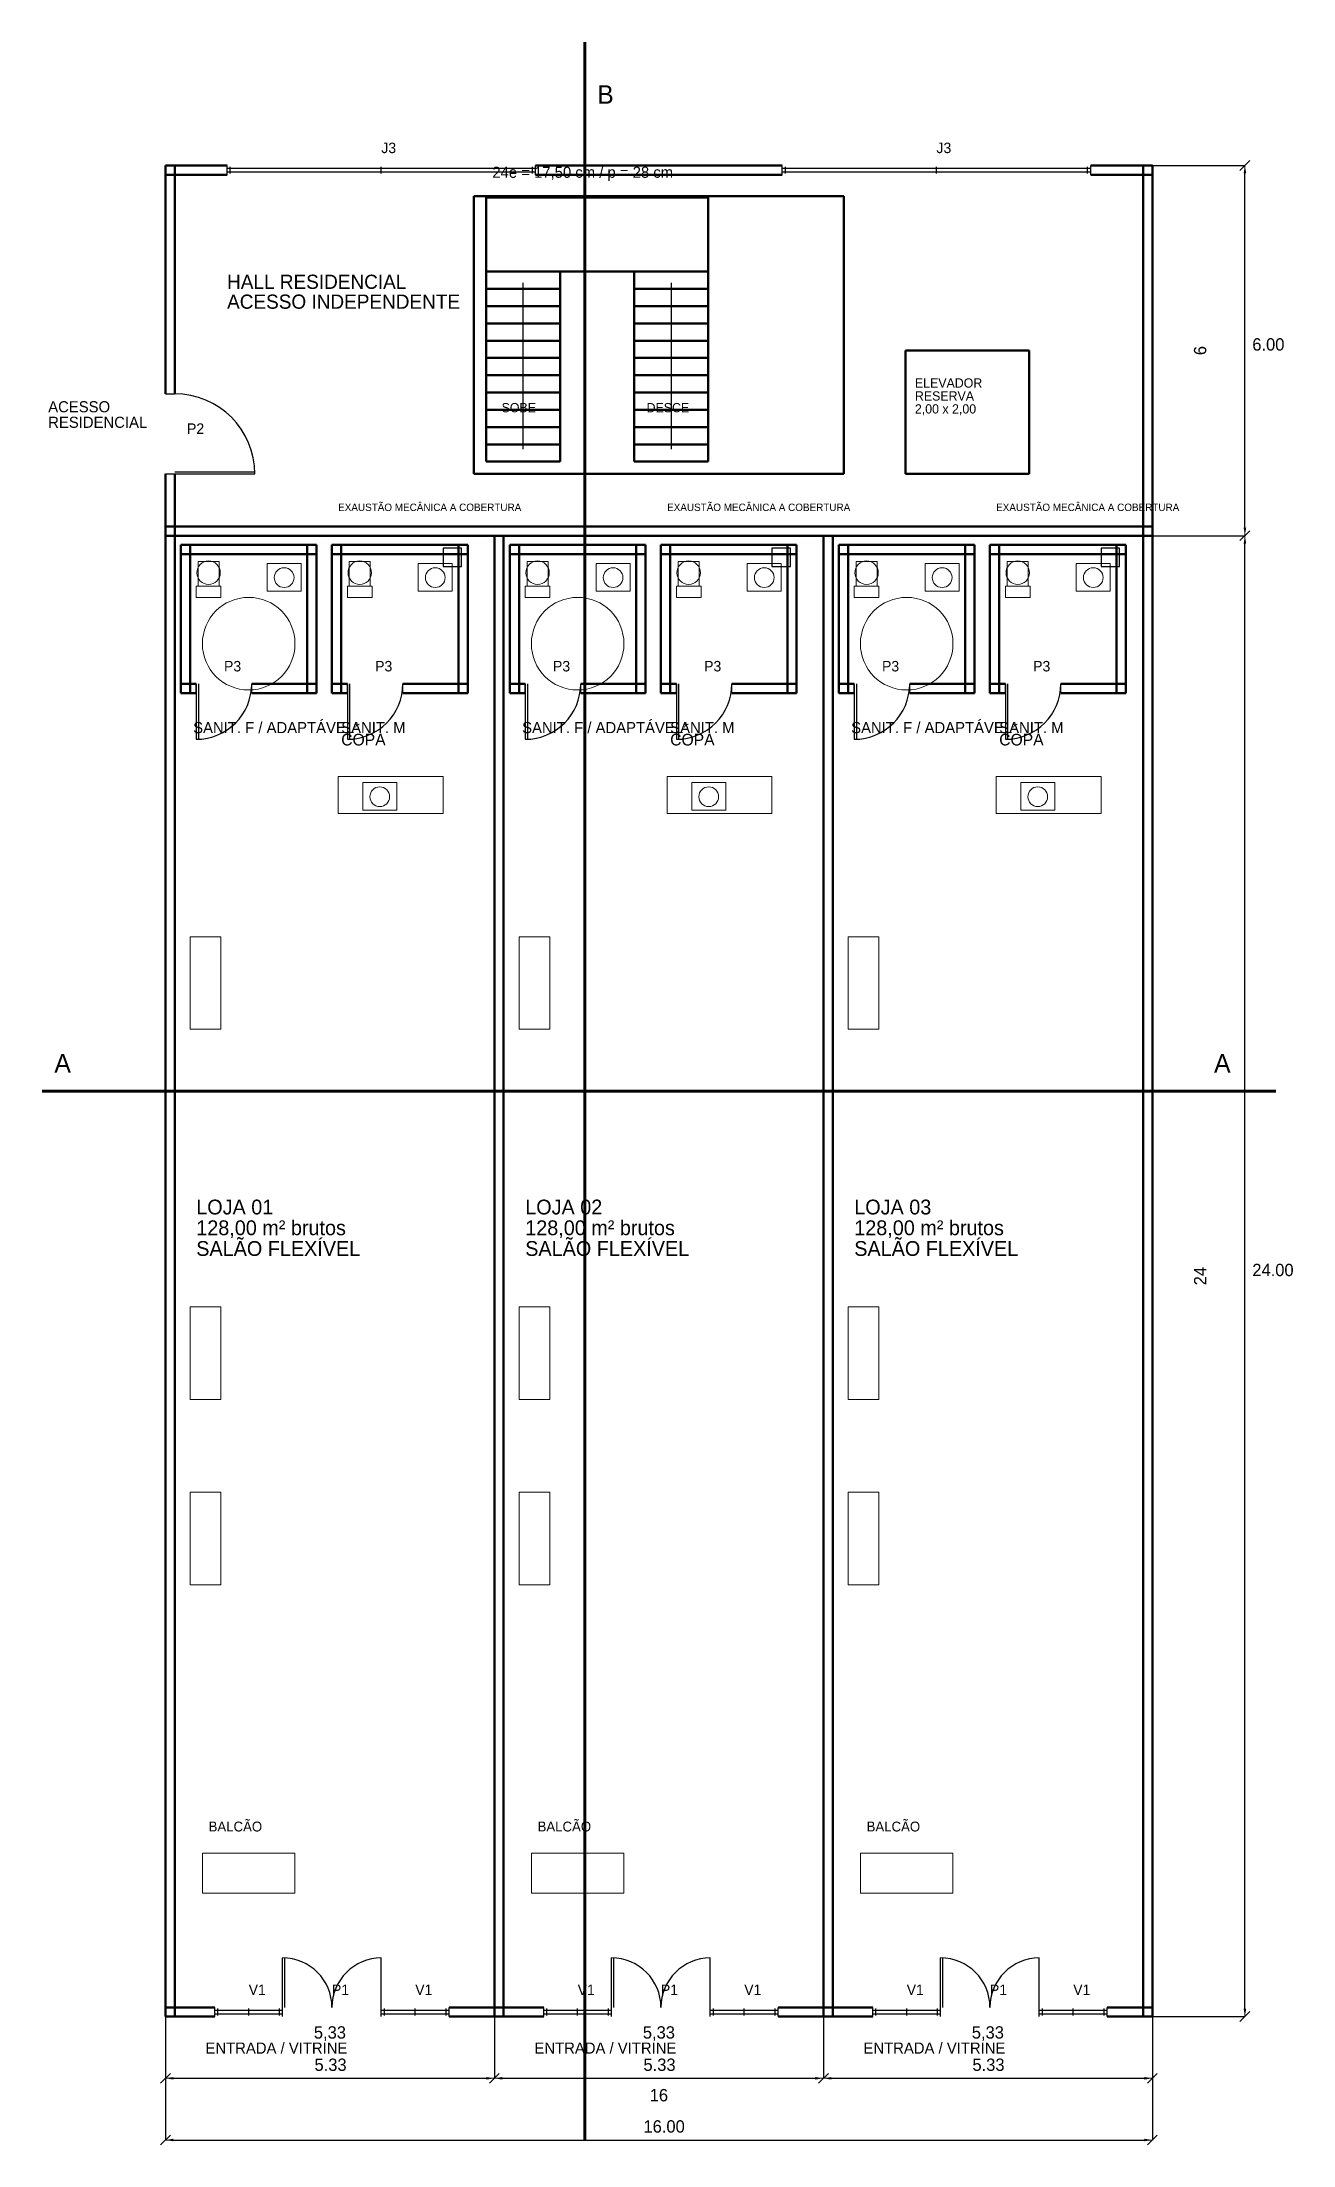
# Model space of a CAD drawing. Header units: metres. Extents: x -2 to 623, y -2 to 50.
# Drawn here: x 70 to 90.28, y 9.92 to 44 of the extents above; entities that cross this region are included whole.
import ezdxf

# ---------------------------------------------------------------- set-up
doc = ezdxf.new("R2010")
doc.units = ezdxf.units.M
for name, color, linetype, lineweight in [('CORTE', 7, 'Continuous', 60), ('COTAS', 2, 'Continuous', 13), ('ESQUADRIAS', 4, 'Continuous', 25), ('MOBILIARIO', 8, 'Continuous', 15), ('PAREDES', 7, 'Continuous', 50), ('TEXTOS', 7, 'Continuous', 15)]:
    doc.layers.add(name, color=color, linetype=linetype, lineweight=lineweight)
doc.dimstyles.get("Standard").update_dxf_attribs({"dimtxt": 2.5, "dimasz": 2.5, "dimexe": 1.25, "dimexo": 0.625, "dimtad": 1, "dimcen": 2.5, "dimazin": 3, "dimtfac": 1, "dimtmove": 0, "dimatfit": 3})

msp = doc.modelspace()

# ---------------------------------------------------------------- texts
at = {"layer": 'COTAS'}
for s, p in [('6.00', (89.62, 39)), ('24.00', (89.62, 24)), ('5.33', (74.417, 11.12)), ('5.33', (79.75, 11.12)), ('5.33', (85.083, 11.12)), ('16.00', (79.75, 10.12))]:
    msp.add_text(s, height=0.2, dxfattribs=at).set_placement(p)
at = {"layer": 'TEXTOS'}
for s, height, p in [('B', 0.3, (79, 43)), ('J3', 0.17, (75.5, 42.2)), ('J3', 0.17, (84.5, 42.2)), ('24e = 17,50 cm / p = 28 cm', 0.18, (77.3, 41.8)), ('HALL RESIDENCIAL', 0.23, (73, 40)), ('ACESSO INDEPENDENTE', 0.23, (73, 39.678)), ('ELEVADOR', 0.15, (84.15, 38.4)), ('ACESSO', 0.18, (70.1, 38)), ('RESERVA', 0.15, (84.15, 38.19)), ('RESIDENCIAL', 0.18, (70.1, 37.748)), ('SOBE', 0.15, (77.45, 38)), ('DESCE', 0.15, (79.8, 38)), ('2,00 x 2,00', 0.15, (84.15, 37.98)), ('P2', 0.17, (72.35, 37.65)), ('EXAUSTÃO MECÂNICA A COBERTURA', 0.12, (74.8, 36.4)), ('EXAUSTÃO MECÂNICA A COBERTURA', 0.12, (80.133, 36.4)), ('EXAUSTÃO MECÂNICA A COBERTURA', 0.12, (85.467, 36.4)), ('P3', 0.17, (72.95, 33.8)), ('P3', 0.17, (75.4, 33.8)), ('P3', 0.17, (78.283, 33.8)), ('P3', 0.17, (80.733, 33.8)), ('P3', 0.17, (83.617, 33.8)), ('P3', 0.17, (86.067, 33.8)), ('SANIT. F / ADAPTÁVEL*', 0.18, (72.45, 32.8)), ('SANIT. M', 0.18, (74.85, 32.8)), ('COPA', 0.19, (74.85, 32.6)), ('SANIT. F / ADAPTÁVEL*', 0.18, (77.783, 32.8)), ('SANIT. M', 0.18, (80.183, 32.8)), ('COPA', 0.19, (80.183, 32.6)), ('SANIT. F / ADAPTÁVEL*', 0.18, (83.117, 32.8)), ('SANIT. M', 0.18, (85.517, 32.8)), ('COPA', 0.19, (85.517, 32.6)), ('A', 0.3, (70.2, 27.3)), ('A', 0.3, (89, 27.3)), ('LOJA 01', 0.24, (72.5, 25)), ('LOJA 02', 0.24, (77.833, 25)), ('LOJA 03', 0.24, (83.167, 25)), ('128,00 m² brutos', 0.24, (72.5, 24.664)), ('128,00 m² brutos', 0.24, (77.833, 24.664)), ('128,00 m² brutos', 0.24, (83.167, 24.664)), ('SALÃO FLEXÍVEL', 0.24, (72.5, 24.328)), ('SALÃO FLEXÍVEL', 0.24, (77.833, 24.328)), ('SALÃO FLEXÍVEL', 0.24, (83.167, 24.328)), ('BALCÃO', 0.16, (72.7, 15)), ('BALCÃO', 0.16, (78.033, 15)), ('BALCÃO', 0.16, (83.367, 15)), ('V1', 0.17, (73.35, 12.35)), ('P1', 0.17, (74.7, 12.35)), ('V1', 0.17, (76.05, 12.35)), ('V1', 0.17, (78.683, 12.35)), ('P1', 0.17, (80.033, 12.35)), ('V1', 0.17, (81.383, 12.35)), ('V1', 0.17, (84.017, 12.35)), ('P1', 0.17, (85.367, 12.35)), ('V1', 0.17, (86.717, 12.35)), ('ENTRADA / VITRINE', 0.18, (72.65, 11.4)), ('ENTRADA / VITRINE', 0.18, (77.983, 11.4)), ('ENTRADA / VITRINE', 0.18, (83.317, 11.4))]:
    msp.add_text(s, height=height, dxfattribs=at).set_placement(p)

# ---------------------------------------------------------------- blocks, each defined once
blk = doc.blocks.new('_CLOSEDFILLED')
at = {"color": 0, "linetype": 'BYBLOCK'}
blk.add_solid([(-1, 0.16), (0, 0), (-1, -0.16)], dxfattribs=at)
blk = doc.blocks.new('*D6')
for p, q in [((72, 12), (72, 10)), ((88, 12), (88, 10)), ((72.13, 10), (87.87, 10))]:
    blk.add_line(p, q)
at = {"layer": 'Defpoints'}
for p in [(72, 12), (88, 12), (72, 10)]:
    blk.add_point(p, dxfattribs=at)
at = {"layer": 'COTAS', "xscale": 0.13, "yscale": 0.13, "rotation": 180}
blk.add_blockref('_CLOSEDFILLED', (72, 10), dxfattribs=at)
at = {"layer": 'COTAS', "xscale": 0.13, "yscale": 0.13}
blk.add_blockref('_CLOSEDFILLED', (88, 10), dxfattribs=at)
at = {"layer": 'COTAS', "insert": (80, 10.725), "char_height": 0.2, "attachment_point": 5}
blk.add_mtext('16', dxfattribs=at)
blk = doc.blocks.new('*D7')
for p, q in [((88, 36), (89.5, 36)), ((89.5, 12.13), (89.5, 35.87)), ((88, 12), (89.5, 12))]:
    blk.add_line(p, q)
at = {"layer": 'Defpoints'}
for p in [(88, 36), (88, 12), (89.5, 12)]:
    blk.add_point(p, dxfattribs=at)
at = {"layer": 'COTAS', "xscale": 0.13, "yscale": 0.13}
for p, rotation in [((89.5, 36), 90), ((89.5, 12), 270)]:
    blk.add_blockref('_CLOSEDFILLED', p, dxfattribs=dict(at, rotation=rotation))
at = {"layer": 'COTAS', "insert": (88.775, 24), "char_height": 0.2, "attachment_point": 5, "rotation": 90}
blk.add_mtext('24', dxfattribs=at)
blk = doc.blocks.new('*D8')
for p, q in [((88, 42), (89.5, 42)), ((89.5, 36.13), (89.5, 41.87)), ((88, 36), (89.5, 36))]:
    blk.add_line(p, q)
at = {"layer": 'Defpoints'}
for p in [(88, 42), (88, 36), (89.5, 36)]:
    blk.add_point(p, dxfattribs=at)
at = {"layer": 'COTAS', "xscale": 0.13, "yscale": 0.13}
for p, rotation in [((89.5, 42), 90), ((89.5, 36), 270)]:
    blk.add_blockref('_CLOSEDFILLED', p, dxfattribs=dict(at, rotation=rotation))
at = {"layer": 'COTAS', "insert": (88.775, 39), "char_height": 0.2, "attachment_point": 5, "rotation": 90}
blk.add_mtext('6', dxfattribs=at)
blk = doc.blocks.new('*D9')
for p, q in [((72, 12), (72, 11)), ((77.333, 12), (77.333, 11)), ((72.13, 11), (77.203, 11))]:
    blk.add_line(p, q)
at = {"layer": 'Defpoints'}
for p in [(72, 12), (77.333, 12), (72, 11)]:
    blk.add_point(p, dxfattribs=at)
at = {"layer": 'COTAS', "xscale": 0.13, "yscale": 0.13, "rotation": 180}
blk.add_blockref('_CLOSEDFILLED', (72, 11), dxfattribs=at)
at = {"layer": 'COTAS', "xscale": 0.13, "yscale": 0.13}
blk.add_blockref('_CLOSEDFILLED', (77.333, 11), dxfattribs=at)
at = {"layer": 'COTAS', "insert": (74.667, 11.725), "char_height": 0.2, "attachment_point": 5}
blk.add_mtext('5,33', dxfattribs=at)
blk = doc.blocks.new('*D10')
for p, q in [((77.333, 12), (77.333, 11)), ((82.667, 12), (82.667, 11)), ((77.463, 11), (82.537, 11))]:
    blk.add_line(p, q)
at = {"layer": 'Defpoints'}
for p in [(77.333, 12), (82.667, 12), (77.333, 11)]:
    blk.add_point(p, dxfattribs=at)
at = {"layer": 'COTAS', "xscale": 0.13, "yscale": 0.13, "rotation": 180}
blk.add_blockref('_CLOSEDFILLED', (77.333, 11), dxfattribs=at)
at = {"layer": 'COTAS', "xscale": 0.13, "yscale": 0.13}
blk.add_blockref('_CLOSEDFILLED', (82.667, 11), dxfattribs=at)
at = {"layer": 'COTAS', "insert": (80, 11.725), "char_height": 0.2, "attachment_point": 5}
blk.add_mtext('5,33', dxfattribs=at)
blk = doc.blocks.new('*D11')
for p, q in [((82.667, 12), (82.667, 11)), ((88, 12), (88, 11)), ((82.797, 11), (87.87, 11))]:
    blk.add_line(p, q)
at = {"layer": 'Defpoints'}
for p in [(82.667, 12), (88, 12), (82.667, 11)]:
    blk.add_point(p, dxfattribs=at)
at = {"layer": 'COTAS', "xscale": 0.13, "yscale": 0.13, "rotation": 180}
blk.add_blockref('_CLOSEDFILLED', (82.667, 11), dxfattribs=at)
at = {"layer": 'COTAS', "xscale": 0.13, "yscale": 0.13}
blk.add_blockref('_CLOSEDFILLED', (88, 11), dxfattribs=at)
at = {"layer": 'COTAS', "insert": (85.333, 11.725), "char_height": 0.2, "attachment_point": 5}
blk.add_mtext('5,33', dxfattribs=at)

# ---------------------------------------------------------------- dimensions: what is measured, and where the dimension line sits
at = {"layer": 'COTAS'}
for base, p1, p2, picture, middle in [((89.5, 36), (88, 36), (88, 42), '*D8', (88.775, 39)), ((89.5, 12), (88, 12), (88, 36), '*D7', (88.775, 24))]:
    dim = msp.add_linear_dim(base=base, p1=p1, p2=p2, angle=90, dimstyle='Standard', override={"dimtxt": 0.2, "dimasz": 0.13, "dimtad": 1, "dimdec": 2}, dxfattribs=at)
    dim.commit()
    dim.dimension.update_dxf_attribs({"geometry": picture, "text_midpoint": middle})
for base, p1, p2, picture, middle in [((72, 10), (72, 12), (88, 12), '*D6', (80, 10.725)), ((72, 11), (72, 12), (77.333, 12), '*D9', (74.667, 11.725)), ((77.333, 11), (77.333, 12), (82.667, 12), '*D10', (80, 11.725)), ((82.667, 11), (82.667, 12), (88, 12), '*D11', (85.333, 11.725))]:
    dim = msp.add_linear_dim(base=base, p1=p1, p2=p2, dimstyle='Standard', override={"dimtxt": 0.2, "dimasz": 0.13, "dimtad": 1, "dimdec": 2}, dxfattribs=at)
    dim.commit()
    dim.dimension.update_dxf_attribs({"geometry": picture, "text_midpoint": middle})

# ---------------------------------------------------------------- linework, layer by layer
at = {"layer": 'CORTE'}
for p, q in [((78.8, 10), (78.8, 44)), ((70, 27), (90, 27))]:
    msp.add_line(p, q, dxfattribs=at)
at = {"layer": 'COTAS'}
for p, q in [((88, 42), (89.35, 42)), ((89.42, 41.92), (89.58, 42.08)), ((89.5, 36), (89.5, 42)), ((88, 36), (89.35, 36)), ((88, 36), (89.35, 36)), ((89.42, 35.92), (89.58, 36.08)), ((89.42, 35.92), (89.58, 36.08)), ((89.5, 12), (89.5, 36)), ((72, 12), (72, 10.15)), ((72, 12), (72, 11.15)), ((77.333, 12), (77.333, 11.15)), ((77.333, 12), (77.333, 11.15)), ((82.667, 12), (82.667, 11.15)), ((82.667, 12), (82.667, 11.15)), ((88, 12), (88, 10.15)), ((88, 12), (89.35, 12)), ((88, 12), (88, 11.15)), ((89.42, 11.92), (89.58, 12.08)), ((71.92, 10.92), (72.08, 11.08)), ((72, 11), (77.333, 11)), ((77.253, 10.92), (77.413, 11.08)), ((77.253, 10.92), (77.413, 11.08)), ((77.333, 11), (82.667, 11)), ((82.587, 10.92), (82.747, 11.08)), ((82.587, 10.92), (82.747, 11.08)), ((82.667, 11), (88, 11)), ((87.92, 10.92), (88.08, 11.08)), ((71.92, 9.92), (72.08, 10.08)), ((72, 10), (88, 10)), ((87.92, 9.92), (88.08, 10.08))]:
    msp.add_line(p, q, dxfattribs=at)
at = {"layer": 'ESQUADRIAS'}
for p, q in [((73, 41.85), (73, 42)), ((73, 41.955), (78, 41.955)), ((73.05, 41.87), (73.05, 41.98)), ((75.5, 41.87), (75.5, 41.98)), ((77.95, 41.87), (77.95, 41.98)), ((78, 41.85), (78, 42)), ((82, 41.85), (82, 42)), ((82, 41.955), (87, 41.955)), ((82.05, 41.87), (82.05, 41.98)), ((84.5, 41.87), (84.5, 41.98)), ((86.95, 41.87), (86.95, 41.98)), ((87, 41.85), (87, 42)), ((73, 41.895), (78, 41.895)), ((82, 41.895), (87, 41.895)), ((77.8, 37.4), (77.8, 40.1)), ((80.2, 40.1), (80.2, 37.4)), ((72, 38.3), (72.15, 38.3)), ((72, 37), (72.15, 37)), ((72.15, 37.035), (73.45, 37.035)), ((72.15, 37), (73.45, 37)), ((76.8, 35.8), (76.5, 35.8)), ((76.5, 35.8), (76.5, 35.5)), ((76.8, 35.5), (76.8, 35.8)), ((82.133, 35.8), (81.833, 35.8)), ((81.833, 35.8), (81.833, 35.5)), ((82.133, 35.5), (82.133, 35.8)), ((87.467, 35.8), (87.167, 35.8)), ((87.167, 35.8), (87.167, 35.5)), ((87.467, 35.5), (87.467, 35.8)), ((76.5, 35.5), (76.8, 35.5)), ((81.833, 35.5), (82.133, 35.5)), ((87.167, 35.5), (87.467, 35.5)), ((72.5, 33.45), (72.5, 33.6)), ((72.5, 33.6), (72.5, 32.7)), ((72.535, 33.6), (72.535, 32.7)), ((73.4, 33.45), (73.4, 33.6)), ((74.95, 33.45), (74.95, 33.6)), ((74.95, 33.6), (74.95, 32.7)), ((74.985, 33.6), (74.985, 32.7)), ((75.85, 33.45), (75.85, 33.6)), ((77.833, 33.45), (77.833, 33.6)), ((77.833, 33.6), (77.833, 32.7)), ((77.868, 33.6), (77.868, 32.7)), ((78.733, 33.45), (78.733, 33.6)), ((80.283, 33.45), (80.283, 33.6)), ((80.283, 33.6), (80.283, 32.7)), ((80.318, 33.6), (80.318, 32.7)), ((81.183, 33.45), (81.183, 33.6)), ((83.167, 33.45), (83.167, 33.6)), ((83.167, 33.6), (83.167, 32.7)), ((83.202, 33.6), (83.202, 32.7)), ((84.067, 33.45), (84.067, 33.6)), ((85.617, 33.45), (85.617, 33.6)), ((85.617, 33.6), (85.617, 32.7)), ((85.652, 33.6), (85.652, 32.7)), ((86.517, 33.45), (86.517, 33.6)), ((73.9, 12.15), (73.9, 12.95)), ((73.935, 12.15), (73.935, 12.95)), ((75.5, 12.15), (75.5, 12.95)), ((79.233, 12.15), (79.233, 12.95)), ((79.268, 12.15), (79.268, 12.95)), ((80.833, 12.15), (80.833, 12.95)), ((84.567, 12.15), (84.567, 12.95)), ((84.602, 12.15), (84.602, 12.95)), ((86.167, 12.15), (86.167, 12.95)), ((72.8, 12), (72.8, 12.15)), ((72.8, 12.105), (73.9, 12.105)), ((72.8, 12.045), (73.9, 12.045)), ((72.85, 12.02), (72.85, 12.13)), ((73.35, 12.02), (73.35, 12.13)), ((73.85, 12.02), (73.85, 12.13)), ((73.9, 12), (73.9, 12.15)), ((73.9, 12), (73.9, 12.15)), ((75.5, 12), (75.5, 12.15)), ((75.5, 12), (75.5, 12.15)), ((75.5, 12.105), (76.6, 12.105)), ((75.5, 12.045), (76.6, 12.045)), ((75.55, 12.02), (75.55, 12.13)), ((76.05, 12.02), (76.05, 12.13)), ((76.55, 12.02), (76.55, 12.13)), ((76.6, 12), (76.6, 12.15)), ((78.133, 12), (78.133, 12.15)), ((78.133, 12.105), (79.233, 12.105)), ((78.133, 12.045), (79.233, 12.045)), ((78.183, 12.02), (78.183, 12.13)), ((78.683, 12.02), (78.683, 12.13)), ((79.183, 12.02), (79.183, 12.13)), ((79.233, 12), (79.233, 12.15)), ((79.233, 12), (79.233, 12.15)), ((80.833, 12), (80.833, 12.15)), ((80.833, 12), (80.833, 12.15)), ((80.833, 12.105), (81.933, 12.105)), ((80.833, 12.045), (81.933, 12.045)), ((80.883, 12.02), (80.883, 12.13)), ((81.383, 12.02), (81.383, 12.13)), ((81.883, 12.02), (81.883, 12.13)), ((81.933, 12), (81.933, 12.15)), ((83.467, 12), (83.467, 12.15)), ((83.467, 12.105), (84.567, 12.105)), ((83.467, 12.045), (84.567, 12.045)), ((83.517, 12.02), (83.517, 12.13)), ((84.017, 12.02), (84.017, 12.13)), ((84.517, 12.02), (84.517, 12.13)), ((84.567, 12), (84.567, 12.15)), ((84.567, 12), (84.567, 12.15)), ((86.167, 12), (86.167, 12.15)), ((86.167, 12), (86.167, 12.15)), ((86.167, 12.105), (87.267, 12.105)), ((86.167, 12.045), (87.267, 12.045)), ((86.217, 12.02), (86.217, 12.13)), ((86.717, 12.02), (86.717, 12.13)), ((87.217, 12.02), (87.217, 12.13)), ((87.267, 12), (87.267, 12.15))]:
    msp.add_line(p, q, dxfattribs=at)
for centre, radius, start, end in [((72.15, 37), 1.3, 0, 90), ((72.5, 33.6), 0.9, 270, 360), ((74.95, 33.6), 0.9, 270, 360), ((77.833, 33.6), 0.9, 270, 360), ((80.283, 33.6), 0.9, 270, 360), ((83.167, 33.6), 0.9, 270, 360), ((85.617, 33.6), 0.9, 270, 360), ((73.9, 12.15), 0.8, 0, 90), ((75.5, 12.15), 0.8, 90, 180), ((79.233, 12.15), 0.8, 0, 90), ((80.833, 12.15), 0.8, 90, 180), ((84.567, 12.15), 0.8, 0, 90), ((86.167, 12.15), 0.8, 90, 180)]:
    msp.add_arc(centre, radius, start, end, dxfattribs=at)
at = {"layer": 'MOBILIARIO'}
for p, q in [((72.87, 35.58), (72.53, 35.58)), ((72.53, 35.58), (72.53, 35.18)), ((72.87, 35.18), (72.87, 35.58)), ((74.2, 35.55), (73.65, 35.55)), ((73.65, 35.55), (73.65, 35.1)), ((74.2, 35.1), (74.2, 35.55)), ((75.32, 35.58), (74.98, 35.58)), ((74.98, 35.58), (74.98, 35.18)), ((75.32, 35.18), (75.32, 35.58)), ((76.65, 35.55), (76.1, 35.55)), ((76.1, 35.55), (76.1, 35.1)), ((76.65, 35.1), (76.65, 35.55)), ((78.203, 35.58), (77.863, 35.58)), ((77.863, 35.58), (77.863, 35.18)), ((78.203, 35.18), (78.203, 35.58)), ((79.533, 35.55), (78.983, 35.55)), ((78.983, 35.55), (78.983, 35.1)), ((79.533, 35.1), (79.533, 35.55)), ((80.653, 35.58), (80.313, 35.58)), ((80.313, 35.58), (80.313, 35.18)), ((80.653, 35.18), (80.653, 35.58)), ((81.983, 35.55), (81.433, 35.55)), ((81.433, 35.55), (81.433, 35.1)), ((81.983, 35.1), (81.983, 35.55)), ((83.537, 35.58), (83.197, 35.58)), ((83.197, 35.58), (83.197, 35.18)), ((83.537, 35.18), (83.537, 35.58)), ((84.867, 35.55), (84.317, 35.55)), ((84.317, 35.55), (84.317, 35.1)), ((84.867, 35.1), (84.867, 35.55)), ((85.987, 35.58), (85.647, 35.58)), ((85.647, 35.58), (85.647, 35.18)), ((85.987, 35.18), (85.987, 35.58)), ((87.317, 35.55), (86.767, 35.55)), ((86.767, 35.55), (86.767, 35.1)), ((87.317, 35.1), (87.317, 35.55)), ((72.9, 35.18), (72.5, 35.18)), ((72.5, 35.18), (72.5, 35)), ((72.53, 35.18), (72.87, 35.18)), ((72.9, 35), (72.9, 35.18)), ((75.35, 35.18), (74.95, 35.18)), ((74.95, 35.18), (74.95, 35)), ((74.98, 35.18), (75.32, 35.18)), ((75.35, 35), (75.35, 35.18)), ((78.233, 35.18), (77.833, 35.18)), ((77.833, 35.18), (77.833, 35)), ((77.863, 35.18), (78.203, 35.18)), ((78.233, 35), (78.233, 35.18)), ((80.683, 35.18), (80.283, 35.18)), ((80.283, 35.18), (80.283, 35)), ((80.313, 35.18), (80.653, 35.18)), ((80.683, 35), (80.683, 35.18)), ((83.567, 35.18), (83.167, 35.18)), ((83.167, 35.18), (83.167, 35)), ((83.197, 35.18), (83.537, 35.18)), ((83.567, 35), (83.567, 35.18)), ((86.017, 35.18), (85.617, 35.18)), ((85.617, 35.18), (85.617, 35)), ((85.647, 35.18), (85.987, 35.18)), ((86.017, 35), (86.017, 35.18)), ((72.5, 35), (72.9, 35)), ((73.65, 35.1), (74.2, 35.1)), ((74.95, 35), (75.35, 35)), ((76.1, 35.1), (76.65, 35.1)), ((77.833, 35), (78.233, 35)), ((78.983, 35.1), (79.533, 35.1)), ((80.283, 35), (80.683, 35)), ((81.433, 35.1), (81.983, 35.1)), ((83.167, 35), (83.567, 35)), ((84.317, 35.1), (84.867, 35.1)), ((85.617, 35), (86.017, 35)), ((86.767, 35.1), (87.317, 35.1)), ((76.5, 32.1), (74.8, 32.1)), ((74.8, 32.1), (74.8, 31.5)), ((76.5, 31.5), (76.5, 32.1)), ((81.833, 32.1), (80.133, 32.1)), ((80.133, 32.1), (80.133, 31.5)), ((81.833, 31.5), (81.833, 32.1)), ((87.167, 32.1), (85.467, 32.1)), ((85.467, 32.1), (85.467, 31.5)), ((87.167, 31.5), (87.167, 32.1)), ((75.75, 32), (75.2, 32)), ((75.2, 32), (75.2, 31.55)), ((75.75, 31.55), (75.75, 32)), ((81.083, 32), (80.533, 32)), ((80.533, 32), (80.533, 31.55)), ((81.083, 31.55), (81.083, 32)), ((86.417, 32), (85.867, 32)), ((85.867, 32), (85.867, 31.55)), ((86.417, 31.55), (86.417, 32)), ((74.8, 31.5), (76.5, 31.5)), ((75.2, 31.55), (75.75, 31.55)), ((80.133, 31.5), (81.833, 31.5)), ((80.533, 31.55), (81.083, 31.55)), ((85.467, 31.5), (87.167, 31.5)), ((85.867, 31.55), (86.417, 31.55)), ((72.9, 29.5), (72.4, 29.5)), ((72.4, 29.5), (72.4, 28)), ((72.9, 28), (72.9, 29.5)), ((78.233, 29.5), (77.733, 29.5)), ((77.733, 29.5), (77.733, 28)), ((78.233, 28), (78.233, 29.5)), ((83.567, 29.5), (83.067, 29.5)), ((83.067, 29.5), (83.067, 28)), ((83.567, 28), (83.567, 29.5)), ((72.4, 28), (72.9, 28)), ((77.733, 28), (78.233, 28)), ((83.067, 28), (83.567, 28)), ((72.9, 23.5), (72.4, 23.5)), ((72.4, 23.5), (72.4, 22)), ((72.9, 22), (72.9, 23.5)), ((78.233, 23.5), (77.733, 23.5)), ((77.733, 23.5), (77.733, 22)), ((78.233, 22), (78.233, 23.5)), ((83.567, 23.5), (83.067, 23.5)), ((83.067, 23.5), (83.067, 22)), ((83.567, 22), (83.567, 23.5)), ((72.4, 22), (72.9, 22)), ((77.733, 22), (78.233, 22)), ((83.067, 22), (83.567, 22)), ((72.9, 20.5), (72.4, 20.5)), ((72.4, 20.5), (72.4, 19)), ((72.9, 19), (72.9, 20.5)), ((78.233, 20.5), (77.733, 20.5)), ((77.733, 20.5), (77.733, 19)), ((78.233, 19), (78.233, 20.5)), ((83.567, 20.5), (83.067, 20.5)), ((83.067, 20.5), (83.067, 19)), ((83.567, 19), (83.567, 20.5)), ((72.4, 19), (72.9, 19)), ((77.733, 19), (78.233, 19)), ((83.067, 19), (83.567, 19)), ((74.1, 14.65), (72.6, 14.65)), ((72.6, 14.65), (72.6, 14)), ((74.1, 14), (74.1, 14.65)), ((79.433, 14.65), (77.933, 14.65)), ((77.933, 14.65), (77.933, 14)), ((79.433, 14), (79.433, 14.65)), ((84.767, 14.65), (83.267, 14.65)), ((83.267, 14.65), (83.267, 14)), ((84.767, 14), (84.767, 14.65)), ((72.6, 14), (74.1, 14)), ((77.933, 14), (79.433, 14)), ((83.267, 14), (84.767, 14))]:
    msp.add_line(p, q, dxfattribs=at)
for centre, radius in [((72.7, 35.4), 0.19), ((73.925, 35.32), 0.16), ((75.15, 35.4), 0.19), ((76.375, 35.32), 0.16), ((78.033, 35.4), 0.19), ((79.258, 35.32), 0.16), ((80.483, 35.4), 0.19), ((81.708, 35.32), 0.16), ((83.367, 35.4), 0.19), ((84.592, 35.32), 0.16), ((85.817, 35.4), 0.19), ((87.042, 35.32), 0.16), ((73.35, 34.25), 0.75), ((78.683, 34.25), 0.75), ((84.017, 34.25), 0.75), ((75.475, 31.77), 0.16), ((80.808, 31.77), 0.16), ((86.142, 31.77), 0.16)]:
    msp.add_circle(centre, radius, dxfattribs=at)
at = {"layer": 'PAREDES'}
for p, q in [((72, 42), (73, 42)), ((72, 38.3), (72, 42)), ((72.15, 38.3), (72.15, 42)), ((78, 42), (82, 42)), ((87, 42), (88, 42)), ((87.85, 12), (87.85, 42)), ((88, 12), (88, 42)), ((72, 41.85), (73, 41.85)), ((78, 41.85), (82, 41.85)), ((87, 41.85), (88, 41.85)), ((83, 41.5), (77, 41.5)), ((77, 41.5), (77, 37)), ((80.8, 41.48), (77.2, 41.48)), ((77.2, 41.48), (77.2, 40.28)), ((80.8, 40.28), (80.8, 41.48)), ((83, 37), (83, 41.5)), ((78.4, 40.28), (77.2, 40.28)), ((77.2, 40.28), (77.2, 37.2)), ((77.2, 40.28), (78.4, 40.28)), ((77.2, 40.28), (80.8, 40.28)), ((78.4, 37.2), (78.4, 40.28)), ((80.8, 40.28), (79.6, 40.28)), ((79.6, 40.28), (79.6, 37.2)), ((79.6, 40.28), (80.8, 40.28)), ((80.8, 37.2), (80.8, 40.28)), ((77.2, 40), (78.4, 40)), ((79.6, 40), (80.8, 40)), ((77.2, 39.72), (78.4, 39.72)), ((79.6, 39.72), (80.8, 39.72)), ((77.2, 39.44), (78.4, 39.44)), ((79.6, 39.44), (80.8, 39.44)), ((77.2, 39.16), (78.4, 39.16)), ((77.2, 38.88), (78.4, 38.88)), ((79.6, 39.16), (80.8, 39.16)), ((79.6, 38.88), (80.8, 38.88)), ((86, 39), (84, 39)), ((84, 39), (84, 37)), ((86, 37), (86, 39)), ((77.2, 38.6), (78.4, 38.6)), ((79.6, 38.6), (80.8, 38.6)), ((77.2, 38.32), (78.4, 38.32)), ((79.6, 38.32), (80.8, 38.32)), ((77.2, 38.04), (78.4, 38.04)), ((79.6, 38.04), (80.8, 38.04)), ((77.2, 37.76), (78.4, 37.76)), ((79.6, 37.76), (80.8, 37.76)), ((77.2, 37.48), (78.4, 37.48)), ((77.2, 37.2), (78.4, 37.2)), ((77.2, 37.2), (78.4, 37.2)), ((79.6, 37.48), (80.8, 37.48)), ((79.6, 37.2), (80.8, 37.2)), ((79.6, 37.2), (80.8, 37.2)), ((72, 12), (72, 37)), ((72.15, 12), (72.15, 37)), ((77, 37), (83, 37)), ((84, 37), (86, 37)), ((72, 36.15), (88, 36.15)), ((72, 36), (88, 36)), ((72.25, 35.85), (74.45, 35.85)), ((72.25, 33.45), (72.25, 35.85)), ((72.4, 33.45), (72.4, 35.85)), ((74.3, 33.45), (74.3, 35.85)), ((74.45, 33.45), (74.45, 35.85)), ((74.7, 35.85), (76.9, 35.85)), ((74.7, 33.45), (74.7, 35.85)), ((74.85, 33.45), (74.85, 35.85)), ((76.75, 33.45), (76.75, 35.85)), ((76.9, 33.45), (76.9, 35.85)), ((77.333, 12), (77.333, 36)), ((77.483, 12), (77.483, 36)), ((77.583, 35.85), (79.783, 35.85)), ((77.583, 33.45), (77.583, 35.85)), ((77.733, 33.45), (77.733, 35.85)), ((79.633, 33.45), (79.633, 35.85)), ((79.783, 33.45), (79.783, 35.85)), ((80.033, 35.85), (82.233, 35.85)), ((80.033, 33.45), (80.033, 35.85)), ((80.183, 33.45), (80.183, 35.85)), ((82.083, 33.45), (82.083, 35.85)), ((82.233, 33.45), (82.233, 35.85)), ((82.667, 12), (82.667, 36)), ((82.817, 12), (82.817, 36)), ((82.917, 35.85), (85.117, 35.85)), ((82.917, 33.45), (82.917, 35.85)), ((83.067, 33.45), (83.067, 35.85)), ((84.967, 33.45), (84.967, 35.85)), ((85.117, 33.45), (85.117, 35.85)), ((85.367, 35.85), (87.567, 35.85)), ((85.367, 33.45), (85.367, 35.85)), ((85.517, 33.45), (85.517, 35.85)), ((87.417, 33.45), (87.417, 35.85)), ((87.567, 33.45), (87.567, 35.85)), ((72.25, 35.7), (74.45, 35.7)), ((74.7, 35.7), (76.9, 35.7)), ((77.583, 35.7), (79.783, 35.7)), ((80.033, 35.7), (82.233, 35.7)), ((82.917, 35.7), (85.117, 35.7)), ((85.367, 35.7), (87.567, 35.7)), ((72.25, 33.6), (72.5, 33.6)), ((72.25, 33.45), (72.5, 33.45)), ((73.4, 33.6), (74.45, 33.6)), ((73.4, 33.45), (74.45, 33.45)), ((74.7, 33.6), (74.95, 33.6)), ((74.7, 33.45), (74.95, 33.45)), ((75.85, 33.6), (76.9, 33.6)), ((75.85, 33.45), (76.9, 33.45)), ((77.583, 33.6), (77.833, 33.6)), ((77.583, 33.45), (77.833, 33.45)), ((78.733, 33.6), (79.783, 33.6)), ((78.733, 33.45), (79.783, 33.45)), ((80.033, 33.6), (80.283, 33.6)), ((80.033, 33.45), (80.283, 33.45)), ((81.183, 33.6), (82.233, 33.6)), ((81.183, 33.45), (82.233, 33.45)), ((82.917, 33.6), (83.167, 33.6)), ((82.917, 33.45), (83.167, 33.45)), ((84.067, 33.6), (85.117, 33.6)), ((84.067, 33.45), (85.117, 33.45)), ((85.367, 33.6), (85.617, 33.6)), ((85.367, 33.45), (85.617, 33.45)), ((86.517, 33.6), (87.567, 33.6)), ((86.517, 33.45), (87.567, 33.45)), ((72, 12.15), (72.8, 12.15)), ((72, 12), (72.8, 12)), ((73.9, 12.15), (73.9, 12.15)), ((73.9, 12), (73.9, 12)), ((75.5, 12.15), (75.5, 12.15)), ((75.5, 12), (75.5, 12)), ((76.6, 12.15), (78.133, 12.15)), ((76.6, 12), (78.133, 12)), ((79.233, 12.15), (79.233, 12.15)), ((79.233, 12), (79.233, 12)), ((80.833, 12.15), (80.833, 12.15)), ((80.833, 12), (80.833, 12)), ((81.933, 12.15), (83.467, 12.15)), ((81.933, 12), (83.467, 12)), ((84.567, 12.15), (84.567, 12.15)), ((84.567, 12), (84.567, 12)), ((86.167, 12.15), (86.167, 12.15)), ((86.167, 12), (86.167, 12)), ((87.267, 12.15), (88, 12.15)), ((87.267, 12), (88, 12))]:
    msp.add_line(p, q, dxfattribs=at)

msp.set_redraw_order([(e.dxf.handle, doc.entitydb.next_handle()) for e in msp.query("TEXT MTEXT ATTDEF DIMENSION ARC_DIMENSION")])  # texts and dimensions are drawn at this point

doc.saveas('drawing.dxf')
